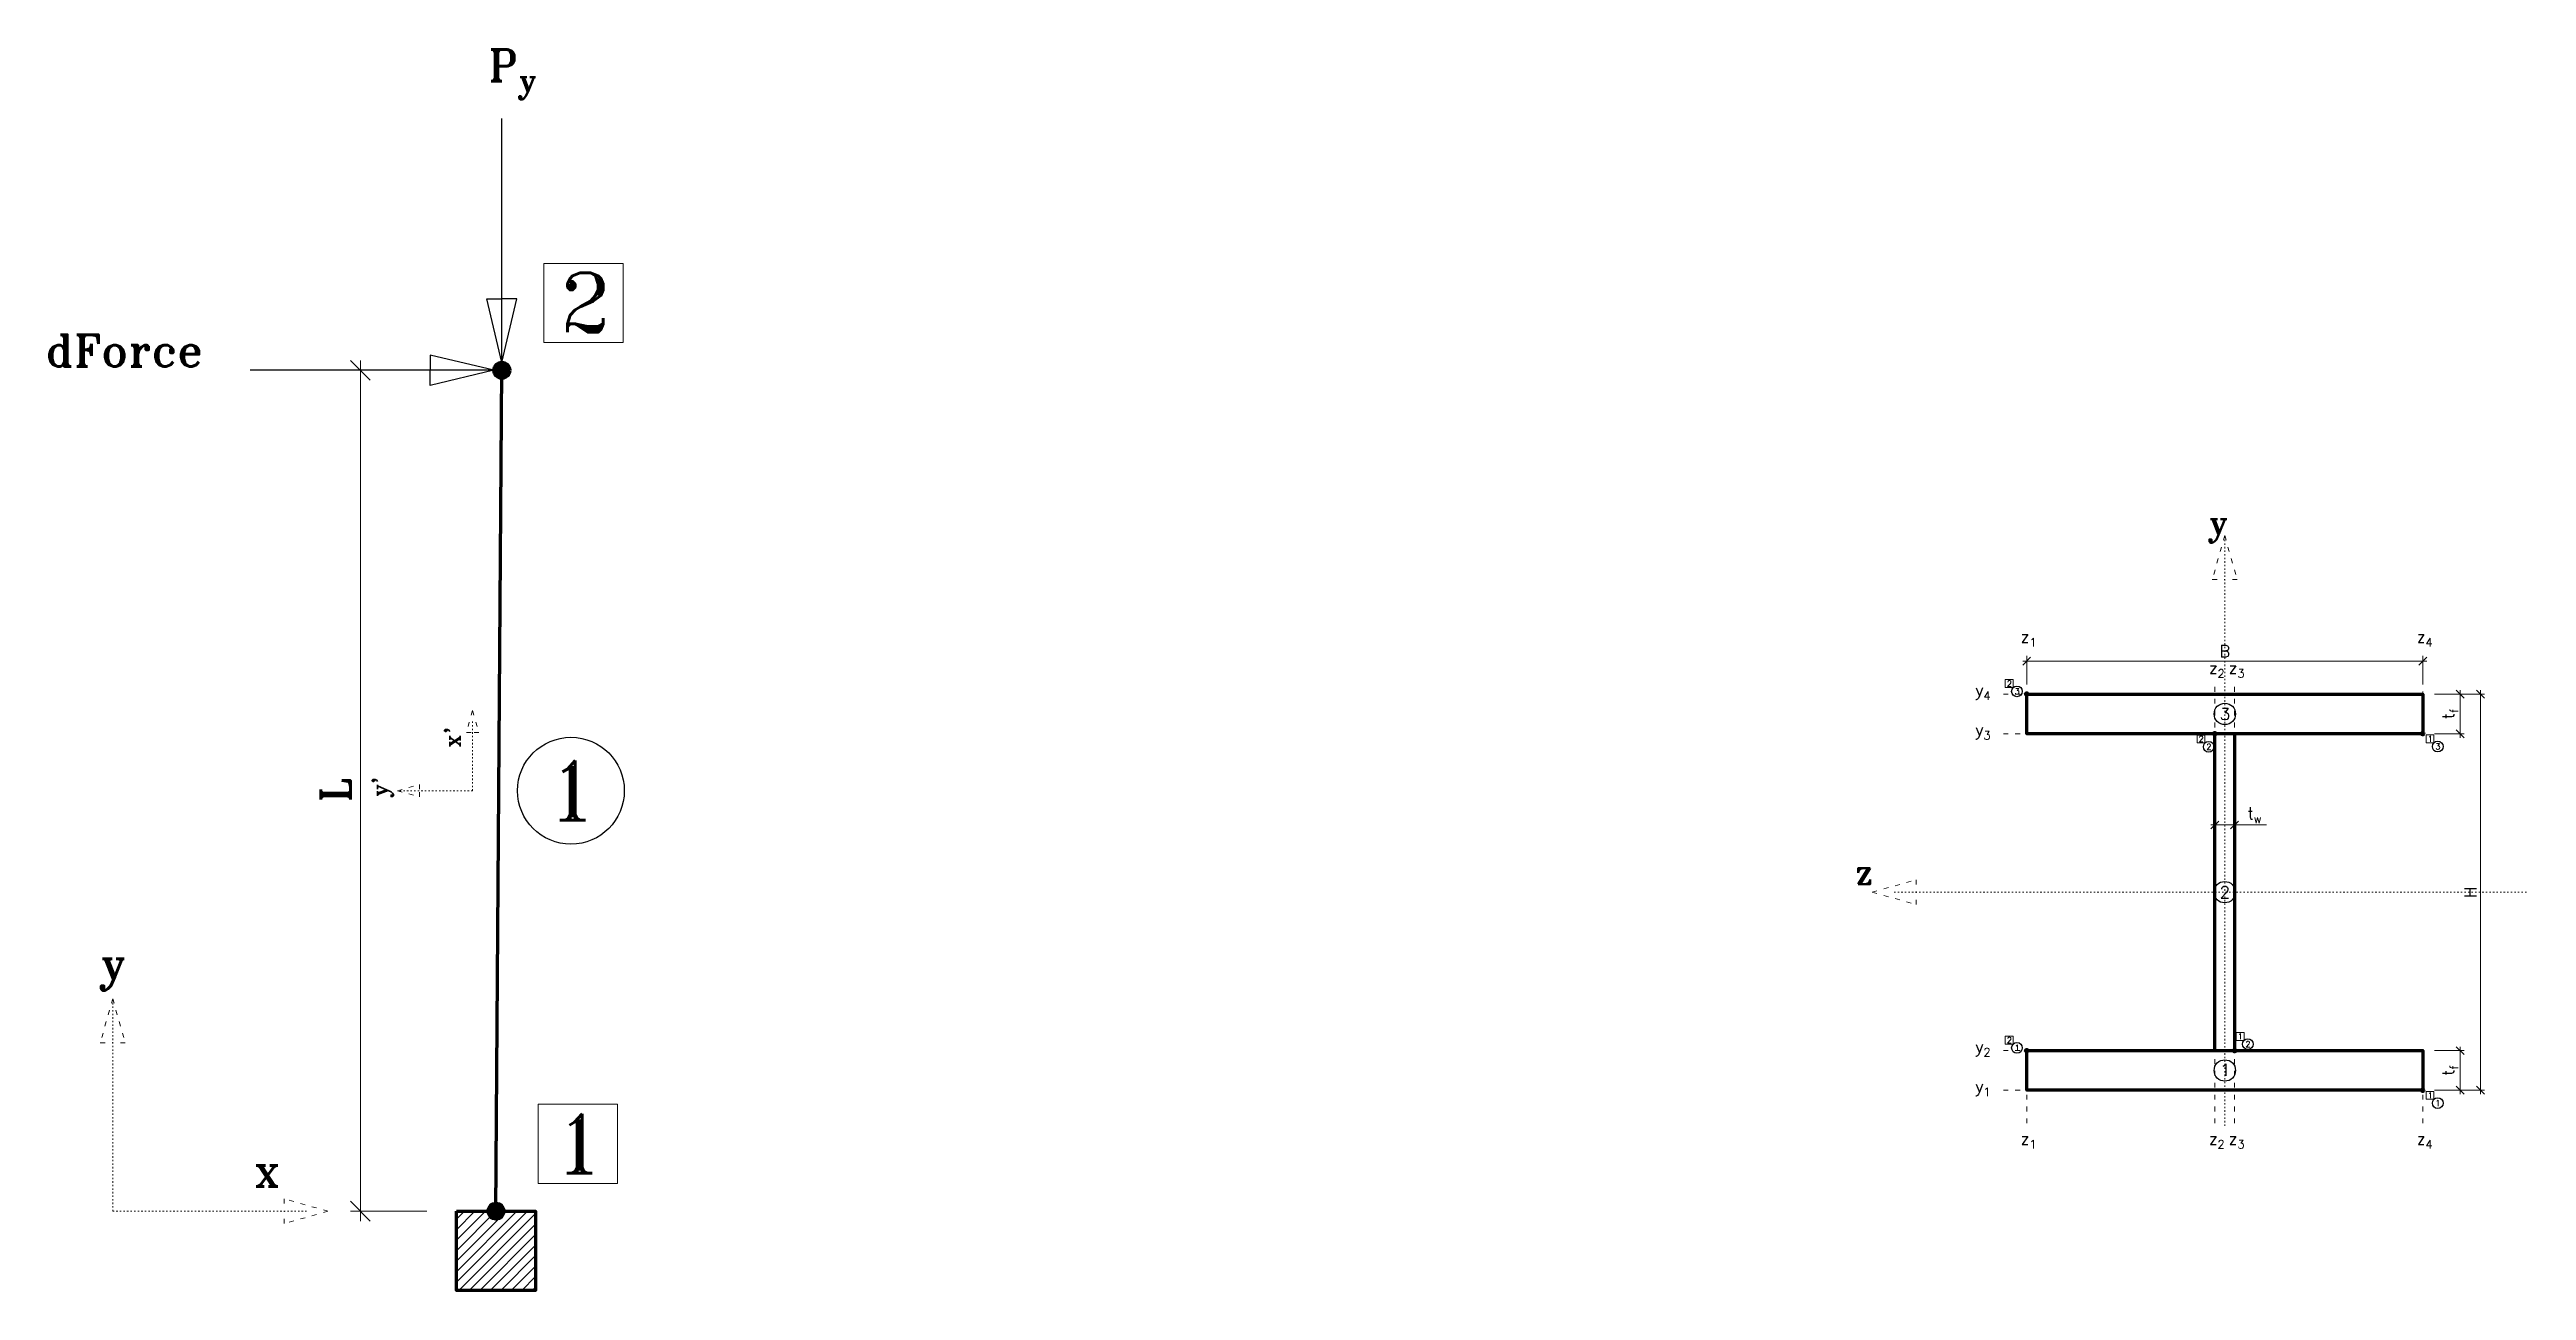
# Model space of a CAD drawing. Header units: millimetres. Extents: x -25267 to -12672, y 68084 to 71468.
# Drawn here: x -25267 to -19012, y 68336 to 71468 of the extents above; entities that cross this region are included whole.
import ezdxf

# ---------------------------------------------------------------- set-up
doc = ezdxf.new("R2010")
doc.units = ezdxf.units.MM
doc.header["$MEASUREMENT"] = 0
doc.linetypes.add('ACAD_ISO03W100', pattern=[30, 12, -18])
for name, color, linetype, lineweight in [('1', 1, 'Continuous', 9), ('1__', 1, 'ACAD_ISO03W100', 9), ('2', 2, 'Continuous', 20), ('2__', 2, 'ACAD_ISO03W100', 20), ('3', 3, 'Continuous', 30), ('6', 6, 'Continuous', 70)]:
    doc.layers.add(name, color=color, linetype=linetype, lineweight=lineweight)
doc.layers.add('Dims', color=1, linetype='Continuous')
doc.styles.add('Romant', font='romant.shx')
doc.dimstyles.new('10', dxfattribs={"dimscale": 10, "dimtxt": 3, "dimasz": 2, "dimexe": 1, "dimexo": 3, "dimgap": 1, "dimtad": 1, "dimdec": 0, "dimzin": 0, "dimdsep": 46, "dimtxsty": 'Romant', "dimblk": 'OBLIQUE', "dimcen": 0.09, "dimdle": 1, "dimclrd": 1, "dimclre": 1, "dimclrt": 3, "dimadec": 1, "dimazin": 0, "dimtfac": 1, "dimtdec": 0, "dimtofl": 0, "dimtmove": 0, "dimatfit": 3, "dimfxl": 1, "dimtfillclr": 3, "dimtolj": 1, "dimtzin": 0, "dimlwd": 15, "dimlwe": 15, "dimarcsym": 0})
doc.dimstyles.new('25', dxfattribs={"dimscale": 25, "dimtxt": 3, "dimasz": 2, "dimexe": 1, "dimexo": 3, "dimgap": 1, "dimtad": 1, "dimdec": 0, "dimzin": 0, "dimdsep": 46, "dimtxsty": 'Romant', "dimblk": 'OBLIQUE', "dimcen": 0.09, "dimdle": 1, "dimclrd": 1, "dimclre": 1, "dimclrt": 3, "dimadec": 1, "dimazin": 0, "dimtfac": 1, "dimtdec": 0, "dimtofl": 0, "dimtmove": 0, "dimatfit": 3, "dimfxl": 1, "dimtfillclr": 3, "dimtolj": 1, "dimtzin": 0, "dimlwd": 15, "dimlwe": 15, "dimarcsym": 0})

msp = doc.modelspace()

# ---------------------------------------------------------------- texts
at = {"layer": '1', "char_height": 30, "style": 'Romant'}
for s, insert, attachment_point in [('\\A1;z{\\H0.7x;\\S^ 1;}', (-20289.1, 69961.1), 7), ('\\A1;z{\\H0.7x;\\S^ 4;}', (-19289.1, 69961.1), 7), ('\\A1;z{\\H0.7x;\\S^ 2;}', (-19814.1, 69882.6), 7), ('\\A1;z{\\H0.7x;\\S^ 3;}', (-19764.1, 69882.6), 7), ('\\A1;y{\\H0.7x;\\S^ 4;}', (-20404, 69866.5), 1), ('\\A1;y{\\H0.7x;\\S^ 3;}', (-20404, 69766.5), 1), ('\\A1;y{\\H0.7x;\\S^ 2;}', (-20404, 68966.5), 1), ('\\A1;y{\\H0.7x;\\S^ 1;}', (-20404, 68866.5), 1), ('\\A1;z{\\H0.7x;\\S^ 1;}', (-20289.1, 68734.3), 1), ('\\A1;z{\\H0.7x;\\S^ 2;}', (-19814.1, 68734.3), 1), ('\\A1;z{\\H0.7x;\\S^ 3;}', (-19764.1, 68734.3), 1), ('\\A1;z{\\H0.7x;\\S^ 4;}', (-19289.1, 68734.3), 1)]:
    msp.add_mtext_dynamic_manual_height_columns(s, width=640.605, gutter_width=75.2, heights=[0], dxfattribs=dict(at, insert=insert, attachment_point=attachment_point))
at = {"layer": '2', "attachment_point": 1, "style": 'Romant'}
for s, width, gutter_width, insert, char_height in [('\\A1;\\pxqc;2', 202.991, 375.9, (-24015.1, 70904.3), 150), ('\\A1;\\pxqc;2', 20.299, 37.6, (-20328, 69875.1), 15), ('\\A1;\\pxqc;2', 20.299, 37.6, (-19843.8, 69735.2), 15), ('\\A1;\\pxqc;1', 20.299, 37.6, (-19265.5, 69735.7), 15), ('\\A1;\\pxqc;2', 20.299, 37.6, (-20328, 68975.1), 15), ('\\A1;\\pxqc;1', 20.299, 37.6, (-19745, 68984.6), 15), ('\\A1;\\pxqc;1', 20.299, 37.6, (-19265.5, 68835.7), 15), ('\\A1;\\pxqc;1', 202.991, 375.9, (-24029.8, 68781.5), 150)]:
    msp.add_mtext_dynamic_manual_height_columns(s, width=width, gutter_width=gutter_width, heights=[0], dxfattribs=dict(at, insert=insert, char_height=char_height))
at = {"layer": '2__', "attachment_point": 1, "style": 'Romant'}
for s, insert, char_height in [('\\A1;y', (-19815.5, 70303), 60), ('\\A1;z', (-20707.8, 69421.4), 60), ('\\A1;y', (-25139.7, 69199.8), 80), ('\\A1;x', (-24751.8, 68677.7), 80)]:
    msp.add_mtext_dynamic_manual_height_columns(s, width=640.605, gutter_width=75.2, heights=[0], dxfattribs=dict(at, insert=insert, char_height=char_height))
at = {"layer": '2__', "char_height": 40, "attachment_point": 1, "rotation": 90, "style": 'Romant'}
for s, insert in [("\\A1;x'", (-24269.5, 69705.2)), ("\\A1;y'", (-24451.7, 69580.8))]:
    msp.add_mtext_dynamic_manual_height_columns(s, width=320.303, gutter_width=37.6, heights=[0], dxfattribs=dict(at, insert=insert))
at = {"layer": '3', "style": 'Romant'}
for s, width, gutter_width, insert, char_height, attachment_point in [('\\A1;\\pxqc;P{\\H0.7x;\\S^ y;}', 202.991, 375.9, (-24199.5, 71468.1), 80, 1), ('\\A1;\\pxqc;dForce', 202.991, 375.9, (-25179.6, 70748.3), 80, 1), ('\\A1;\\pxqc;3', 20.299, 37.6, (-20308.5, 69855.5), 15, 1), ('\\A1;\\pxqc;3', 40.598, 75.2, (-19793.7, 69775.9), 30, 7), ('\\A1;\\pxqc;2', 20.299, 37.6, (-19824.3, 69715.7), 15, 1), ('\\A1;\\pxqc;3', 20.299, 37.6, (-19246, 69716.2), 15, 1), ('\\A1;\\pxqc;1', 202.991, 375.9, (-24047.1, 69673), 150, 1), ('\\A1;\\pxqc;2', 40.598, 75.2, (-19794.1, 69325.8), 30, 7), ('\\A1;\\pxqc;1', 20.299, 37.6, (-20308.5, 68955.5), 15, 1), ('\\A1;\\pxqc;2', 20.299, 37.6, (-19725.5, 68965), 15, 1), ('\\A1;\\pxqc;1', 40.598, 75.2, (-19793.2, 68877.3), 30, 7), ('\\A1;\\pxqc;1', 20.299, 37.6, (-19246, 68816.2), 15, 1)]:
    msp.add_mtext_dynamic_manual_height_columns(s, width=width, gutter_width=gutter_width, heights=[0], dxfattribs=dict(at, insert=insert, char_height=char_height, attachment_point=attachment_point))

# ---------------------------------------------------------------- blocks, each defined once
blk = doc.blocks.new('_Oblique')
at = {"color": 0, "linetype": 'ByBlock', "lineweight": -2}
blk.add_line((-0.5, -0.5), (0.5, 0.5), dxfattribs=at)
blk = doc.blocks.new('*D24')
at = {"layer": 'Defpoints', "color": 0, "transparency": 16777216}
for p in [(-24124.7, 70658.5), (-24481.9, 68535.7), (-24239.4, 68535.7)]:
    blk.add_point(p, dxfattribs=at)
at = {"layer": 'Dims', "color": 1, "lineweight": 15, "transparency": 16777216}
for p, q in [((-24481.9, 70683.5), (-24481.9, 68510.7)), ((-24199.7, 70658.5), (-24506.9, 70658.5)), ((-24314.4, 68535.7), (-24506.9, 68535.7))]:
    blk.add_line(p, q, dxfattribs=at)
at = {"layer": 'Dims', "color": 1, "lineweight": 15, "transparency": 16777216, "xscale": 50, "yscale": 50, "zscale": 50}
for p, rotation in [((-24481.9, 70658.5), 90), ((-24481.9, 68535.7), 270)]:
    blk.add_blockref('_Oblique', p, dxfattribs=dict(at, rotation=rotation))
at = {"layer": 'Dims', "color": 3, "transparency": 16777216, "insert": (-24544.4, 69597.1), "char_height": 75, "attachment_point": 5, "rotation": 90, "style": 'Romant'}
blk.add_mtext('\\A1;L', dxfattribs=at)
blk = doc.blocks.new('*D13')
at = {"layer": 'Defpoints', "color": 0, "transparency": 16777216}
for p in [(-19274.2, 69924.2), (-20274.2, 69841), (-19274.2, 69841)]:
    blk.add_point(p, dxfattribs=at)
at = {"layer": 'Dims', "color": 1, "lineweight": 15, "transparency": 16777216}
for p, q in [((-20284.2, 69924.2), (-19264.2, 69924.2)), ((-20274.2, 69871), (-20274.2, 69934.2)), ((-19274.2, 69871), (-19274.2, 69934.2))]:
    blk.add_line(p, q, dxfattribs=at)
at = {"layer": 'Dims', "color": 1, "lineweight": 15, "transparency": 16777216, "xscale": 20, "yscale": 20, "zscale": 20, "rotation": 180}
blk.add_blockref('_Oblique', (-20274.2, 69924.2), dxfattribs=at)
at = {"layer": 'Dims', "color": 1, "lineweight": 15, "transparency": 16777216, "xscale": 20, "yscale": 20, "zscale": 20}
blk.add_blockref('_Oblique', (-19274.2, 69924.2), dxfattribs=at)
at = {"layer": 'Dims', "color": 3, "transparency": 16777216, "insert": (-19774.2, 69949.2), "char_height": 30, "width": 59.944, "attachment_point": 5, "style": 'Romant'}
blk.add_mtext('\\A1;B', dxfattribs=at)
blk = doc.blocks.new('*D14')
at = {"layer": 'Defpoints', "color": 0, "transparency": 16777216}
for p in [(-19274.2, 69841), (-19179.6, 69841), (-19274.2, 69741)]:
    blk.add_point(p, dxfattribs=at)
at = {"layer": 'Dims', "color": 1, "lineweight": 15, "transparency": 16777216}
for p, q in [((-19244.2, 69841), (-19169.6, 69841)), ((-19179.6, 69731), (-19179.6, 69851)), ((-19244.2, 69741), (-19169.6, 69741))]:
    blk.add_line(p, q, dxfattribs=at)
at = {"layer": 'Dims', "color": 1, "lineweight": 15, "transparency": 16777216, "xscale": 20, "yscale": 20, "zscale": 20}
for p, rotation in [((-19179.6, 69841), 90), ((-19179.6, 69741), 270)]:
    blk.add_blockref('_Oblique', p, dxfattribs=dict(at, rotation=rotation))
at = {"layer": 'Dims', "color": 3, "transparency": 16777216, "insert": (-19204.6, 69791), "char_height": 30, "attachment_point": 5, "rotation": 90, "style": 'Romant'}
blk.add_mtext('\\A1;t{\\H0.7x;\\S^ f;}', dxfattribs=at)
blk = doc.blocks.new('*D12')
at = {"layer": 'Defpoints', "color": 0, "transparency": 16777216}
for p in [(-19274.2, 68941), (-19179.6, 68941), (-19274.2, 68841)]:
    blk.add_point(p, dxfattribs=at)
at = {"layer": 'Dims', "color": 1, "lineweight": 15, "transparency": 16777216}
for p, q in [((-19244.2, 68941), (-19169.6, 68941)), ((-19179.6, 68831), (-19179.6, 68951)), ((-19244.2, 68841), (-19169.6, 68841))]:
    blk.add_line(p, q, dxfattribs=at)
at = {"layer": 'Dims', "color": 1, "lineweight": 15, "transparency": 16777216, "xscale": 20, "yscale": 20, "zscale": 20}
for p, rotation in [((-19179.6, 68941), 90), ((-19179.6, 68841), 270)]:
    blk.add_blockref('_Oblique', p, dxfattribs=dict(at, rotation=rotation))
at = {"layer": 'Dims', "color": 3, "transparency": 16777216, "insert": (-19204.6, 68891), "char_height": 30, "attachment_point": 5, "rotation": 90, "style": 'Romant'}
blk.add_mtext('\\A1;t{\\H0.7x;\\S^ f;}', dxfattribs=at)
blk = doc.blocks.new('*D15')
at = {"layer": 'Defpoints', "color": 0, "transparency": 16777216}
for p in [(-19799.2, 69510.6), (-19749.2, 69510.6), (-19749.2, 69510.6)]:
    blk.add_point(p, dxfattribs=at)
at = {"layer": 'Dims', "color": 1, "lineweight": 15, "transparency": 16777216}
for p, q in [((-19809.2, 69510.6), (-19749.2, 69510.6)), ((-19799.2, 69540.6), (-19799.2, 69520.6)), ((-19749.2, 69540.6), (-19749.2, 69520.6)), ((-19749.2, 69510.6), (-19668.6, 69510.6))]:
    blk.add_line(p, q, dxfattribs=at)
at = {"layer": 'Dims', "color": 1, "lineweight": 15, "transparency": 16777216, "xscale": 20, "yscale": 20, "zscale": 20, "rotation": 180}
blk.add_blockref('_Oblique', (-19799.2, 69510.6), dxfattribs=at)
at = {"layer": 'Dims', "color": 1, "lineweight": 15, "transparency": 16777216, "xscale": 20, "yscale": 20, "zscale": 20}
blk.add_blockref('_Oblique', (-19749.2, 69510.6), dxfattribs=at)
at = {"layer": 'Dims', "color": 3, "transparency": 16777216, "insert": (-19698.9, 69535.6), "char_height": 30, "attachment_point": 5, "style": 'Romant'}
blk.add_mtext('\\A1;t{\\H0.7x;\\S^ w;}', dxfattribs=at)
blk = doc.blocks.new('*D16')
at = {"layer": 'Defpoints', "color": 0, "transparency": 16777216}
for p in [(-19274.2, 69841), (-19274.2, 68841), (-19128.4, 68841)]:
    blk.add_point(p, dxfattribs=at)
at = {"layer": 'Dims', "color": 1, "lineweight": 15, "transparency": 16777216}
for p, q in [((-19244.2, 69841), (-19118.4, 69841)), ((-19128.4, 69851), (-19128.4, 68831)), ((-19244.2, 68841), (-19118.4, 68841))]:
    blk.add_line(p, q, dxfattribs=at)
at = {"layer": 'Dims', "color": 1, "lineweight": 15, "transparency": 16777216, "xscale": 20, "yscale": 20, "zscale": 20}
for p, rotation in [((-19128.4, 69841), 90), ((-19128.4, 68841), 270)]:
    blk.add_blockref('_Oblique', p, dxfattribs=dict(at, rotation=rotation))
at = {"layer": 'Dims', "color": 3, "transparency": 16777216, "insert": (-19153.4, 69341), "char_height": 30, "attachment_point": 5, "rotation": 90, "style": 'Romant'}
blk.add_mtext('\\A1;H', dxfattribs=at)

# ---------------------------------------------------------------- dimensions: what is measured, and where the dimension line sits
at = {"layer": 'Dims'}
for base, p1, p2, text, dimstyle, picture, middle in [((-24481.9, 68535.7), (-24124.7, 70658.5), (-24239.4, 68535.7), 'L', '25', '*D24', (-24544.4, 69597.1)), ((-19179.6, 69841), (-19274.2, 69741), (-19274.2, 69841), 't{\\H0.7x;\\S^ f;}', '10', '*D14', (-19204.6, 69791)), ((-19128.4, 68841), (-19274.2, 69841), (-19274.2, 68841), 'H', '10', '*D16', (-19153.4, 69341)), ((-19179.6, 68941), (-19274.2, 68841), (-19274.2, 68941), 't{\\H0.7x;\\S^ f;}', '10', '*D12', (-19204.6, 68891))]:
    dim = msp.add_linear_dim(base=base, p1=p1, p2=p2, angle=90, text=text, dimstyle=dimstyle, dxfattribs=at)
    dim.commit()
    dim.dimension.update_dxf_attribs({"geometry": picture, "text_midpoint": middle})
dim = msp.add_linear_dim(base=(-19274.2, 69924.2), p1=(-20274.2, 69841), p2=(-19274.2, 69841), text='B', dimstyle='10', dxfattribs=at)
dim.commit()
dim.dimension.update_dxf_attribs({"geometry": '*D13', "text_midpoint": (-19774.2, 69924.2), "dimtype": 160})
dim = msp.add_linear_dim(base=(-19749.2, 69510.6), p1=(-19799.2, 69510.6), p2=(-19749.2, 69510.6), text='t{\\H0.7x;\\S^ w;}', dimstyle='10', dxfattribs=at)
dim.commit()
dim.dimension.update_dxf_attribs({"geometry": '*D15', "text_midpoint": (-19698.9, 69535.6)})

# ---------------------------------------------------------------- hatches: boundary and pattern name
at = {"layer": '3'}
h = msp.add_hatch(color=1, dxfattribs=at)
h.dxf.hatch_style = 1
edge = h.paths.add_edge_path()
edge.add_arc((-24124.7, 70658.5), 20, 0, 360)
h = msp.add_hatch(color=1, dxfattribs=at)
h.dxf.hatch_style = 1
edge = h.paths.add_edge_path()
edge.add_arc((-24139.4, 68535.7), 20, 0, 360)
h = msp.add_hatch(dxfattribs=at)
h.set_pattern_fill('ANSI31', color=1, scale=150)
h.paths.add_polyline_path([(-24239.4, 68535.7), (-24039.4, 68535.7), (-24039.4, 68335.7), (-24239.4, 68335.7)])
at = {"layer": '6'}
h = msp.add_hatch(color=1, dxfattribs=at)
h.dxf.hatch_style = 1
edge = h.paths.add_edge_path()
edge.add_arc((-20274.2, 69841), 3, 0, 360)
h = msp.add_hatch(color=1, dxfattribs=at)
h.dxf.hatch_style = 1
edge = h.paths.add_edge_path()
edge.add_arc((-19799.2, 69741), 3, 0, 360)
h = msp.add_hatch(color=1, dxfattribs=at)
h.dxf.hatch_style = 1
edge = h.paths.add_edge_path()
edge.add_arc((-19274.2, 69741), 3, 0, 360)
h = msp.add_hatch(color=1, dxfattribs=at)
h.dxf.hatch_style = 1
edge = h.paths.add_edge_path()
edge.add_arc((-20274.2, 68941), 3, 0, 360)
h = msp.add_hatch(color=1, dxfattribs=at)
h.dxf.hatch_style = 1
edge = h.paths.add_edge_path()
edge.add_arc((-19749.2, 68941), 3, 0, 360)
h = msp.add_hatch(color=1, dxfattribs=at)
h.dxf.hatch_style = 1
edge = h.paths.add_edge_path()
edge.add_arc((-19274.2, 68841), 3, 0, 360)

# ---------------------------------------------------------------- linework, layer by layer
at = {"layer": '1__'}
for p, q in [((-20274.2, 69937.6), (-20274.2, 69841)), ((-19274.2, 69937.6), (-19274.2, 69841)), ((-20333.1, 69841), (-20274.2, 69841)), ((-19799.2, 69859), (-19799.2, 69741)), ((-19749.2, 69859), (-19749.2, 69741)), ((-20333.1, 69741), (-20274.2, 69741)), ((-20333.1, 68941), (-20274.2, 68941)), ((-19799.2, 68757.8), (-19799.2, 68941)), ((-19749.2, 68757.8), (-19749.2, 68941)), ((-20333.1, 68841), (-20274.2, 68841)), ((-20274.2, 68757.8), (-20274.2, 68841)), ((-19274.2, 68757.8), (-19274.2, 68841))]:
    msp.add_line(p, q, dxfattribs=at)
at = {"layer": '2'}
for points in [[(-23818.3, 70728.4), (-24018.3, 70728.4), (-24018.3, 70928.4), (-23818.3, 70928.4)], [(-20308.3, 69857.5), (-20328.3, 69857.5), (-20328.3, 69877.5), (-20308.3, 69877.5)], [(-19824.1, 69717.6), (-19844.1, 69717.6), (-19844.1, 69737.6), (-19824.1, 69737.6)], [(-19245.8, 69718.2), (-19265.8, 69718.2), (-19265.8, 69738.2), (-19245.8, 69738.2)], [(-19725.4, 68967), (-19745.4, 68967), (-19745.4, 68987), (-19725.4, 68987)], [(-20308.3, 68957.5), (-20328.3, 68957.5), (-20328.3, 68977.5), (-20308.3, 68977.5)], [(-23832.9, 68605.6), (-24032.9, 68605.6), (-24032.9, 68805.6), (-23832.9, 68805.6)], [(-19245.8, 68818.2), (-19265.8, 68818.2), (-19265.8, 68838.2), (-19245.8, 68838.2)]]:
    msp.add_lwpolyline(points, close=True, dxfattribs=at)
at = {"layer": '2__', "ltscale": 0.3}
for p, q in [((-19774.2, 68750.8), (-19774.2, 70241)), ((-24198.5, 69597.1), (-24198.5, 69773.7)), ((-24198.5, 69597.1), (-24387.9, 69597.1)), ((-19012.3, 69341), (-20612.7, 69341)), ((-25107.1, 68535.7), (-25107.1, 69072)), ((-25107.1, 68535.7), (-24615, 68535.7))]:
    msp.add_line(p, q, dxfattribs=at)
at = {"layer": '2__'}
for points in [[(-19774.2, 70241), (-19805.6, 70130.1), (-19774.2, 70130.1)], [(-19774.2, 70241), (-19742.8, 70130.1), (-19774.2, 70130.1)], [(-24198.5, 69799.3), (-24214.2, 69743.9), (-24198.5, 69743.9)], [(-24198.5, 69799.3), (-24182.8, 69743.9), (-24198.5, 69743.9)], [(-24387.9, 69597.1), (-24332.4, 69612.7), (-24332.4, 69597.1)], [(-24387.9, 69597.1), (-24332.4, 69581.4), (-24332.4, 69597.1)], [(-20664, 69341), (-20553.2, 69372.4), (-20553.2, 69341)], [(-20664, 69341), (-20553.2, 69309.6), (-20553.2, 69341)], [(-25107.1, 69072), (-25138.5, 68961.1), (-25107.1, 68961.1)], [(-25107.1, 69072), (-25075.8, 68961.1), (-25107.1, 68961.1)], [(-24563.6, 68535.7), (-24674.5, 68567), (-24674.5, 68535.7)], [(-24563.6, 68535.7), (-24674.5, 68504.3), (-24674.5, 68535.7)]]:
    msp.add_lwpolyline(points, dxfattribs=at)
at = {"layer": '3'}
for p, q in [((-24124.7, 70678.5), (-24124.7, 71293.7)), ((-24144.7, 70658.5), (-24760, 70658.5))]:
    msp.add_line(p, q, dxfattribs=at)
for points in [[(-24124.7, 70678.5), (-24162.9, 70839.2), (-24124.7, 70839.2)], [(-24124.7, 70678.5), (-24086.5, 70839.2), (-24124.7, 70839.2)], [(-24144.7, 70658.5), (-24305.5, 70696.7), (-24305.5, 70658.5)], [(-24144.7, 70658.5), (-24305.5, 70620.2), (-24305.5, 70658.5)]]:
    msp.add_lwpolyline(points, dxfattribs=at)
for centre, radius in [((-20298.8, 69847.9), 13.5), ((-19773.9, 69791.1), 27), ((-23950.2, 69597.1), 134.9), ((-19814.6, 69708.1), 13.5), ((-19236.3, 69708.6), 13.5), ((-19774.2, 69341), 27), ((-20298.8, 68947.9), 13.5), ((-19715.8, 68957.5), 13.5), ((-19773.9, 68890.9), 27), ((-19236.3, 68808.6), 13.5)]:
    msp.add_circle(centre, radius, dxfattribs=at)
at = {"layer": '6'}
msp.add_line((-24139.4, 68535.7), (-24124.7, 70658.5), dxfattribs=at)
for points in [[(-19799.2, 69741), (-20274.2, 69741), (-20274.2, 69841), (-19274.2, 69841), (-19274.2, 69741), (-19799.2, 69741)], [(-19799.2, 68941), (-19799.2, 69741)], [(-19749.2, 69741), (-19749.2, 68941)], [(-19749.2, 68941), (-19274.2, 68941), (-19274.2, 68841), (-20274.2, 68841), (-20274.2, 68941), (-19749.2, 68941)]]:
    msp.add_lwpolyline(points, dxfattribs=at)
msp.add_lwpolyline([(-24239.4, 68535.7), (-24039.4, 68535.7), (-24039.4, 68335.7), (-24239.4, 68335.7)], close=True, dxfattribs=at)
for centre, radius in [((-24124.7, 70658.5), 20), ((-20274.2, 69841), 3), ((-19799.2, 69741), 3), ((-19274.2, 69741), 3), ((-20274.2, 68941), 3), ((-19749.2, 68941), 3), ((-19274.2, 68841), 3), ((-24139.4, 68535.7), 20)]:
    msp.add_circle(centre, radius, dxfattribs=at)

msp.set_redraw_order([(e.dxf.handle, doc.entitydb.next_handle()) for e in msp.query("TEXT MTEXT ATTDEF DIMENSION ARC_DIMENSION")])  # texts and dimensions are drawn at this point

doc.saveas('drawing.dxf')
